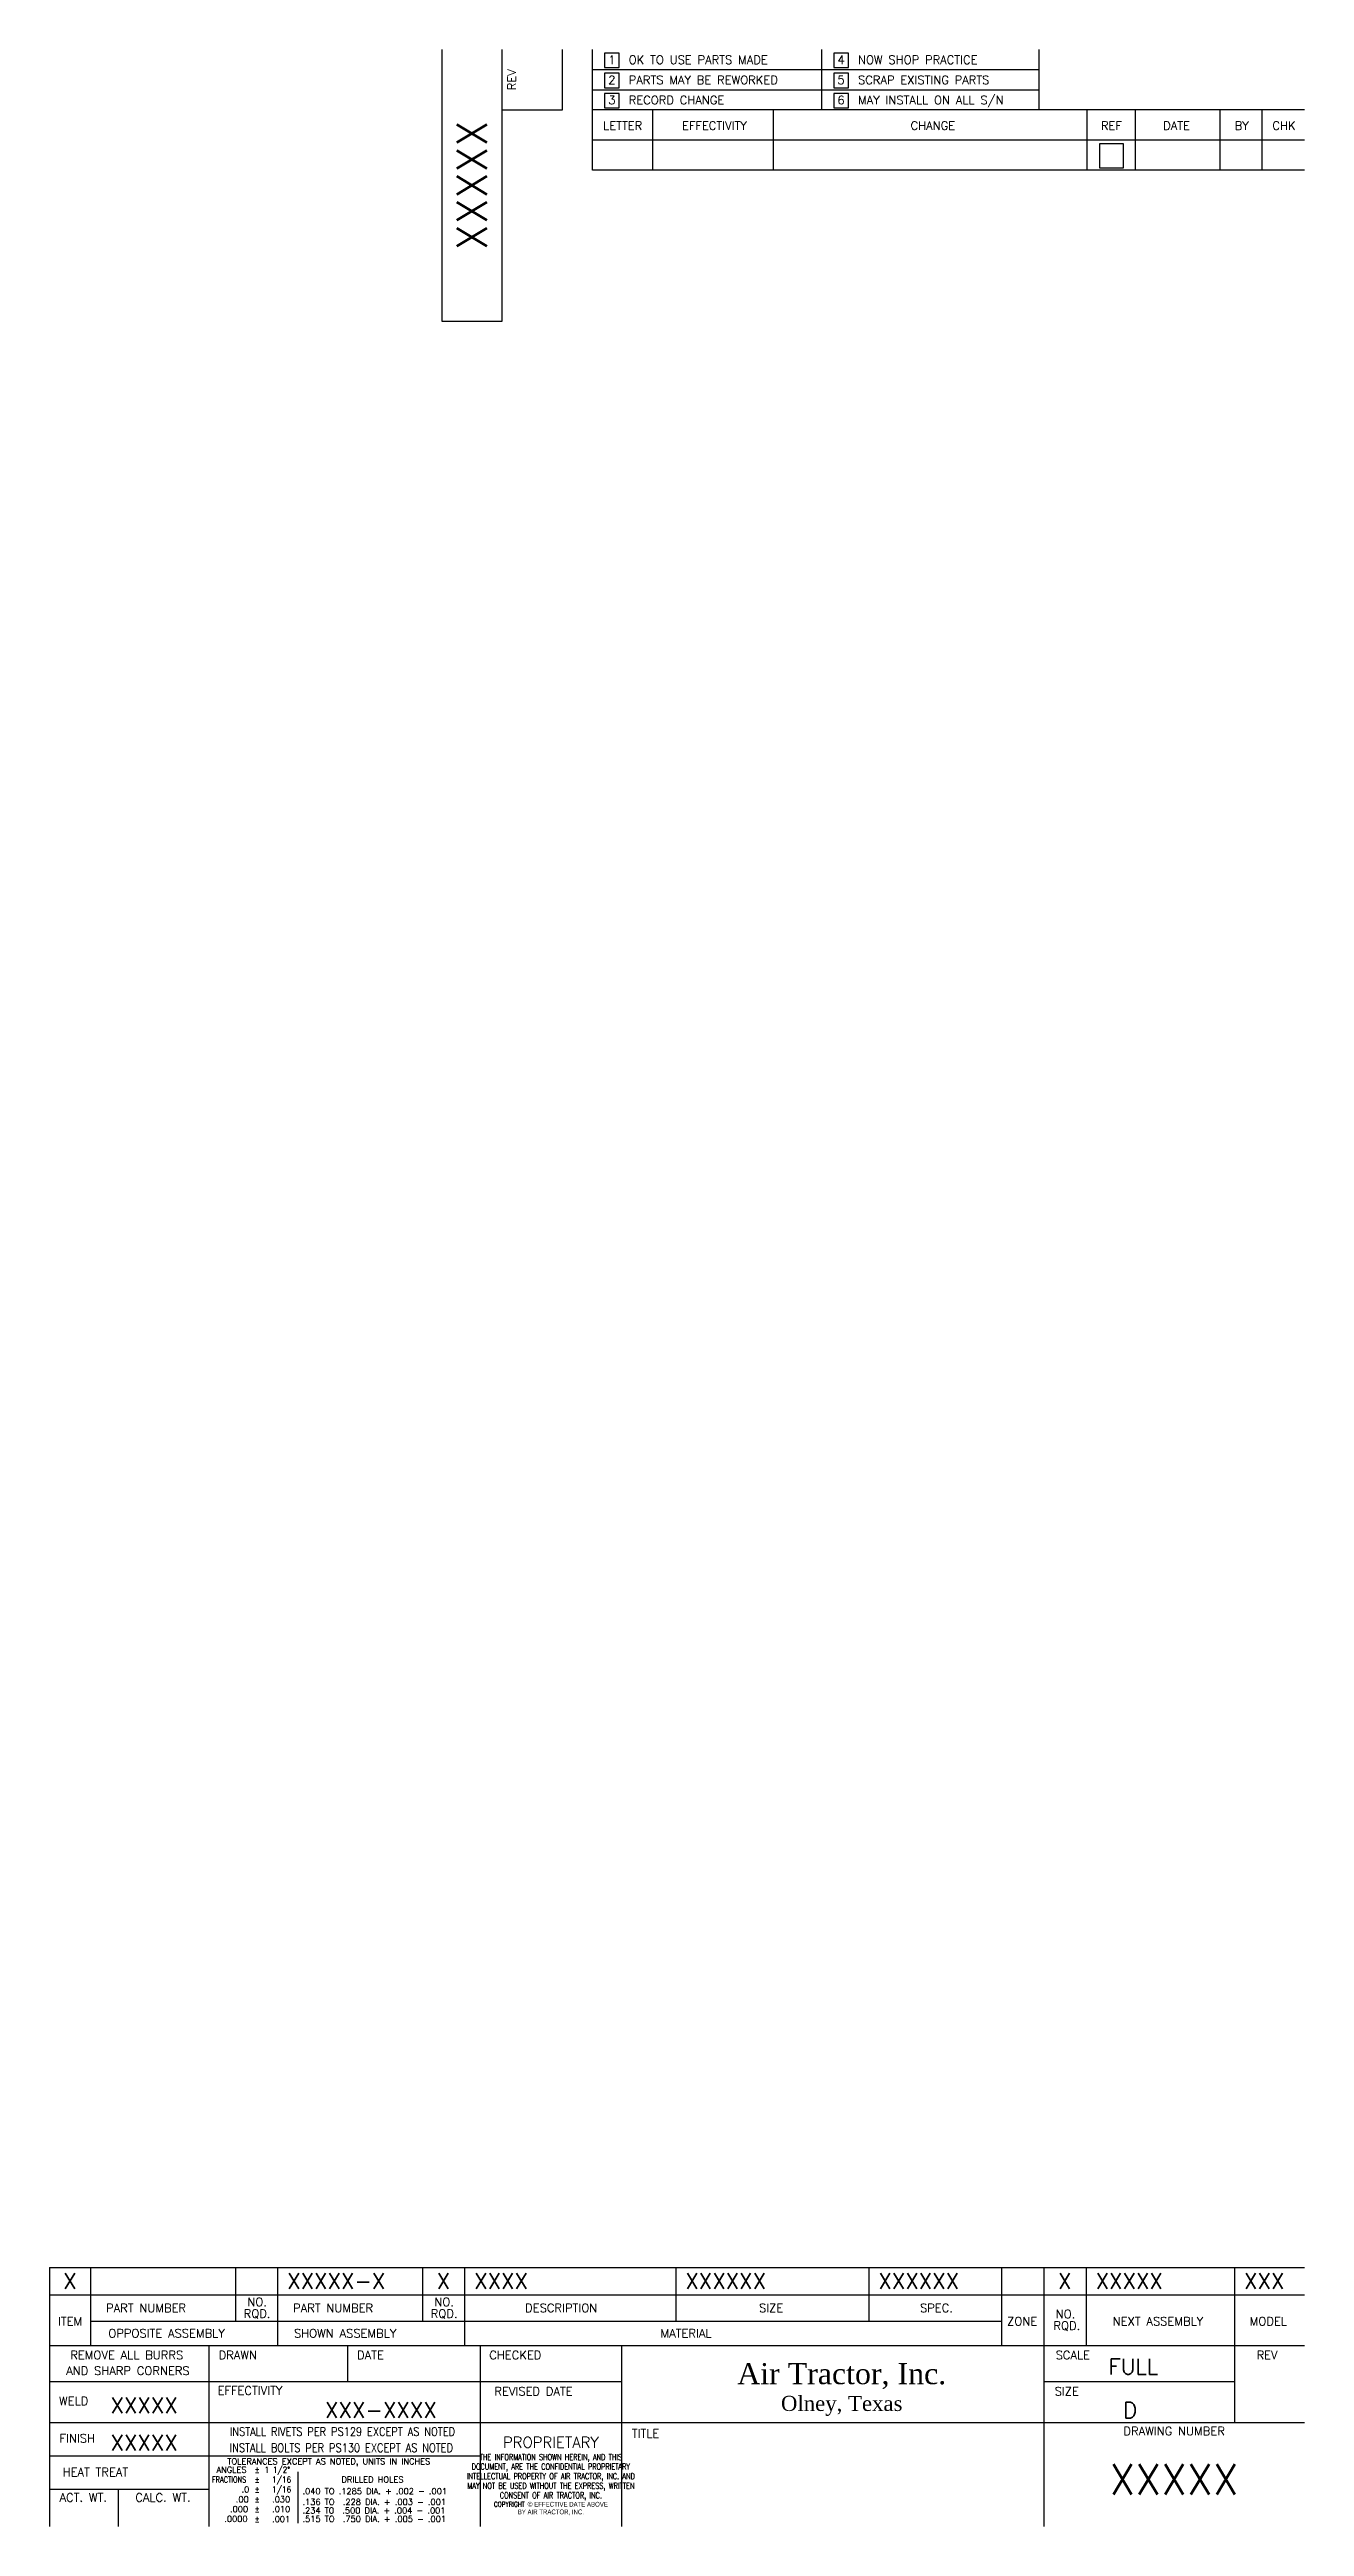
# Model space of a CAD drawing. Extents: x 0 to 81.7, y -2.9 to 20.5.
# Drawn here: x 21.6 to 32, y 0 to 20.52 of the extents above; entities that cross this region are included whole.
import ezdxf
from ezdxf.enums import TextEntityAlignment as Align

# ---------------------------------------------------------------- set-up
doc = ezdxf.new("R2010")
doc.units = 0
doc.header["$LTSCALE"] = 0.3
doc.header["$MEASUREMENT"] = 0
doc.layers.add('NOTES', color=2, linetype='CONTINUOUS')
doc.layers.add('TB', color=1, linetype='CONTINUOUS')
doc.styles.add('050', font='romans', dxfattribs={"height": 0.05})
doc.styles.add('070', font='ROMANS', dxfattribs={"height": 0.07})
doc.styles.add('130', font='ROMANS', dxfattribs={"height": 0.125})
doc.styles.add('250', font='ROMANS', dxfattribs={"height": 0.25})
doc.styles.add('AT', font='georgia.ttf', dxfattribs={"height": 0.175})
doc.styles.add('ROMANS', font='ROMANS.shx')

msp = doc.modelspace()

# ---------------------------------------------------------------- texts
at = {"layer": 'NOTES', "color": 11, "style": '250'}
msp.add_text('XXXXX', height=0.25, rotation=90, dxfattribs=at).set_placement((25.0995, 19.395), align=Align.MIDDLE)
at = {"layer": 'NOTES', "style": '130'}
for p in [(21.7695, 1.9675), (24.86449999999999, 1.9675), (30.01449999999999, 1.9675)]:
    msp.add_text('X', height=0.13, dxfattribs=at).set_placement(p, align=Align.CENTER)
for s, height, p in [('XXXXX-X', 0.13, (23.5695, 1.9675)), ('XXXX', 0.13, (25.1195, 1.9675)), ('XXXXXX', 0.13, (26.8695, 1.9675)), ('XXXXXX', 0.13, (28.4695, 1.9675)), ('XXXXX', 0.13, (30.2695, 1.9675)), ('XXX', 0.13, (31.4995, 1.9675)), ('FULL', 0.13, (30.37601045953485, 1.26)), ('XXXXX', 0.13, (22.10601045953485, 0.9375990860073756)), ('XXX-XXXX', 0.1300000000000001, (23.88406146748133, 0.9000000000000001)), ('D', 0.13, (30.49601045953485, 0.898405973035671)), ('XXXXX', 0.13, (22.10601045953485, 0.628405973035671))]:
    msp.add_text(s, height=height, dxfattribs=at).set_placement(p)
at = {"layer": 'NOTES', "color": 11, "style": '250'}
msp.add_text('XXXXX', height=0.25, dxfattribs=at).set_placement((30.9195, 0.3900000000000003), align=Align.MIDDLE)
at = {"layer": 'TB', "color": 6, "style": '070'}
msp.add_text('REV', height=0.07, rotation=90, dxfattribs=at).set_placement((25.4295, 20.27), align=Align.MIDDLE)
for s, p in [('1', (26.2295, 20.4)), ('OK TO USE PARTS MADE', (26.3995, 20.4)), ('4', (28.1295, 20.4)), ('NOW SHOP PRACTICE', (28.2995, 20.4)), ('2', (26.22949999999999, 20.23333333333334)), ('3', (26.22949999999999, 20.06666666666667)), ('PARTS MAY BE REWORKED', (26.3995, 20.23333333333334)), ('RECORD CHANGE', (26.3995, 20.06666666666667)), ('5', (28.1295, 20.23333333333334)), ('6', (28.1295, 20.06666666666667)), ('SCRAP EXISTING PARTS', (28.29949999999999, 20.23333333333334)), ('MAY INSTALL ON ALL S/N', (28.2995, 20.06666666666667))]:
    msp.add_text(s, height=0.07, dxfattribs=at).set_placement(p)
for s, p in [('LETTER', (26.3495, 19.89)), ('EFFECTIVITY', (27.1095, 19.89)), ('CHANGE', (28.9195, 19.89)), ('REF', (30.3995, 19.89)), ('DATE', (30.9395, 19.89)), ('BY', (31.47949999999999, 19.89)), ('CHK', (31.8295, 19.89)), ('NO.', (23.3195, 1.86)), ('NO.', (24.8695, 1.86)), ('ITEM', (21.7695, 1.7)), ('PART NUMBER', (22.3995, 1.81)), ('RQD.', (23.3195, 1.76)), ('PART NUMBER', (23.9495, 1.81)), ('RQD.', (24.8695, 1.76)), ('DESCRIPTION', (25.8395, 1.81)), ('SIZE', (27.5795, 1.81)), ('SPEC.', (28.9495, 1.81)), ('ZONE', (29.6595, 1.7)), ('RQD.', (30.0295, 1.66)), ('NO.', (30.01949999999999, 1.76)), ('NEXT ASSEMBLY ', (30.8095, 1.7)), ('MODEL', (31.6995, 1.7)), ('REMOVE ALL BURRS', (22.2395, 1.42)), ('OPPOSITE ASSEMBLY', (22.5695, 1.6)), ('DRAWN', (23.1595, 1.42)), ('SHOWN ASSEMBLY', (24.0495, 1.6)), ('DATE', (24.2595, 1.42)), ('CHECKED', (25.4595, 1.42)), ('MATERIAL', (26.8745, 1.6)), ('SCALE', (30.0795, 1.42)), ('REV', (31.6895, 1.42)), ('AND SHARP CORNERS', (22.2495, 1.29)), ('WELD', (21.7995, 1.04)), ('REVISED DATE', (25.61059538395243, 1.120000000000001)), ('SIZE', (30.0295, 1.12)), ('DRAWING NUMBER', (30.9195, 0.7899999999999998)), ('FINISH', (21.8295, 0.7300000000000003)), ('TITLE', (26.5395, 0.7699999999999999)), ('HEAT TREAT', (21.9795, 0.4500000000000001)), ('ACT. WT.', (21.8795, 0.2400000000000001)), ('CALC. WT.', (22.5395, 0.2400000000000001))]:
    msp.add_text(s, height=0.07, dxfattribs=at).set_placement(p, align=Align.MIDDLE)

# ---------------------------------------------------------------- blocks, each defined once
blk = doc.blocks.new('tbn')
at = {"layer": 'TB', "color": 6}
for p, q in [((-1.17, 0.8600000000000003), (-1.17, -5.551115123125783e-17)), ((-3.42, 0.5850000000000002), (-1.170000000000001, 0.585)), ((-2.682482977584447, 0.4516721322903689), (-2.682482977584447, 0.02627615780486509))]:
    blk.add_line(p, q, dxfattribs=at)
at = {"layer": 'NOTES', "insert": (-1.141649812904479, 0.4176535223190607), "char_height": 0.078125, "attachment_point": 4, "style": 'ROMANS'}
blk.add_mtext_dynamic_manual_height_columns('\\pxsm0.95,qc;{\\H1.152x;PROPRIETARY\\H0.86806x;\\W0.75;\\P\\H0.64x;\\C41;THE INFORMATION SHOWN HEREIN, AND THIS DOCUMENT, ARE THE CONFIDENTIAL PROPRIETARY INTELLECTUAL PROPERTY OF AIR TRACTOR, INC. AND MAY NOT BE USED WITHOUT THE EXPRESS, WRITTEN CONSENT OF AIR TRACTOR, INC.\\P\\H0.8x;COPYRIGHT \\fArial|b0|i0|c0|p34;\\W1;©\\fMS Shell Dlg|b0|i0|c0|p0;\\W0.75; EFFECTIVE DATE ABOVE\\PBY AIR TRACTOR, INC.}', width=1.113368195277743, gutter_width=0.78125, heights=[0], dxfattribs=at)
at = {"layer": 'TB', "color": 6, "style": '070'}
blk.add_text('EFFECTIVITY', height=0.07, dxfattribs=at).set_placement((-3.078281617626732, 1.126219551716565), align=Align.MIDDLE)
at = {"layer": 'TB', "color": 6, "style": '070', "width": 0.85}
for s, p in [('INSTALL RIVETS PER PS129 EXCEPT AS NOTED', (-2.312260286725375, 0.7859370351076438)), ('INSTALL BOLTS PER PS130 EXCEPT AS NOTED', (-2.321488429253505, 0.6516465777904374))]:
    blk.add_text(s, height=0.07, dxfattribs=at).set_placement(p, align=Align.MIDDLE)
at = {"layer": 'TB', "color": 6, "style": '050'}
for s, width, p in [('FRACTIONS', 0.8, (-3.394522873847613, 0.3631413565533322)), ('1 1/2%%D', 0.9, (-2.958556195989682, 0.4446413565533322)), ('1/16', 0.9, (-2.895647403757924, 0.3631413565533322)), ('1/16', 0.9, (-2.895647403757924, 0.2816413565533322))]:
    blk.add_text(s, height=0.05, dxfattribs=dict(at, width=width)).set_placement(p)
for s, p in [('ANGLES', (-3.356915024929399, 0.4449984994104749)), ('%%P', (-3.042799905624857, 0.4449984994104749)), ('.00', (-3.196452513764221, 0.2001413565533322)), ('.0', (-3.148611865358861, 0.2816413565533322)), ('%%P', (-3.042799905624857, 0.3631413565533322)), ('%%P', (-3.042799905624857, 0.2816413565533322)), ('%%P', (-3.042799905624857, 0.2001413565533322)), ('.030', (-2.895647403757924, 0.2001413565533322)), ('.040 TO .1285 DIA. + .002 - .001', (-2.64356661118293, 0.2669984994104751)), ('.136 TO  .228 DIA. + .003 - .001', (-2.64356661118293, 0.1779984994104753)), ('.0000', (-3.291530019053387, 0.03753165491933408)), ('.000', (-3.244215016168388, 0.1186413565533322)), ('%%P', (-3.042799905624857, 0.1186413565533322)), ('%%P', (-3.042799905624857, 0.03618897560095125)), ('.010', (-2.895647403757924, 0.1186413565533322)), ('.001', (-2.895647403757924, 0.03618897560095125)), ('.234 T0  .500 DIA. + .004 - .001', (-2.64356661118293, 0.1070937375057131)), ('.515 TO  .750 DIA. + .005 - .001', (-2.64356661118293, 0.03714135655333217))]:
    blk.add_text(s, height=0.05, dxfattribs=at).set_placement(p)
for s, p in [('TOLERANCES EXCEPT AS NOTED, UNITS IN INCHES', (-2.425709989753293, 0.5140378223563606)), ('DRILLED HOLES', (-2.06356661118293, 0.3636232617181005))]:
    blk.add_text(s, height=0.05, dxfattribs=at).set_placement(p, align=Align.CENTER)
blk = doc.blocks.new('ATB')
at = {"layer": 'TB', "color": 2, "width": 3.350000000000001, "attachment_point": 2, "style": 'AT'}
for s, insert, char_height in [('Air Tractor, Inc.', (-1.675000000000001, 0.4936526189982415), 0.175), ('Olney, Texas', (-1.675000000000001, 0.22190730021839), 0.125)]:
    blk.add_mtext(s, dxfattribs=dict(at, insert=insert, char_height=char_height))

# ---------------------------------------------------------------- linework, layer by layer
at = {"layer": 'TB', "color": 9}
for p, q in [((24.8495, 20.52), (24.8495, 18.27)), ((25.3495, 18.27), (25.3495, 20.52)), ((25.8495, 20.02), (25.8495, 20.52)), ((26.0995, 19.52), (26.0995, 20.52)), ((29.79949999999999, 20.02), (29.79949999999999, 20.52)), ((25.3495, 20.02), (25.8495, 20.02)), ((31.9995, 20.02), (26.0995, 20.02)), ((24.8495, 18.27), (25.3495, 18.27)), ((21.5995, 2.145), (21.5995, -2.009299339045529e-17)), ((29.83949999999999, 2.145), (29.83949999999999, -8.328973151902545e-35)), ((21.5995, 1.5), (31.9995, 1.5)), ((22.9195, 1.5), (22.9195, -8.328973151902545e-35)), ((26.33949999999999, 1.5), (26.33949999999999, -8.328973151902545e-35)), ((21.5995, 0.86), (31.9995, 0.86))]:
    msp.add_line(p, q, dxfattribs=at)
at = {"layer": 'TB', "color": 6}
for p, q in [((27.9995, 20.02), (27.9995, 20.52)), ((26.0995, 20.35333333333334), (29.79949999999999, 20.35333333333334)), ((26.0995, 20.18666666666667), (29.79949999999999, 20.18666666666667)), ((26.5995, 19.52), (26.5995, 20.02)), ((27.5995, 19.52), (27.5995, 20.02)), ((30.1995, 19.52), (30.1995, 20.02)), ((30.5995, 19.52), (30.5995, 20.02)), ((31.29949999999999, 19.52), (31.29949999999999, 20.02)), ((31.6495, 19.52), (31.6495, 20.02)), ((31.9995, 19.77), (26.0995, 19.77)), ((31.9995, 19.52), (26.0995, 19.52)), ((21.5995, 2.145), (31.9995, 2.145)), ((21.9395, 2.145), (21.9395, 1.5)), ((23.1395, 2.145), (23.1395, 1.7)), ((23.4895, 2.145), (23.4895, 1.5)), ((24.6895, 2.145), (24.6895, 1.7)), ((25.0395, 2.145), (25.0395, 1.5)), ((26.7895, 2.145), (26.7895, 1.7)), ((28.3895, 2.145), (28.3895, 1.7)), ((29.4895, 2.145), (29.4895, 1.5)), ((30.1895, 2.145), (30.1895, 1.5)), ((31.4195, 2.145), (31.4195, 0.86)), ((21.5995, 1.92), (31.9995, 1.92)), ((21.9395, 1.7), (29.4895, 1.7)), ((24.06949999999999, 1.500000000000001), (24.06949999999999, 1.2)), ((25.1695, 1.500000000000002), (25.1695, 1.2)), ((21.5995, 1.2), (26.33949999999999, 1.2)), ((25.1695, 1.2), (25.1695, 0.8599999999999999)), ((29.83949999999999, 1.2), (31.4195, 1.2)), ((21.5995, 0.5850000000000001), (22.9195, 0.5850000000000001)), ((21.5995, 0.3100000000000001), (22.9195, 0.3100000000000001)), ((22.1695, 0.3100000000000001), (22.1695, -8.328973151902545e-35))]:
    msp.add_line(p, q, dxfattribs=at)
for points in [[(26.3195, 20.49), (26.1995, 20.49), (26.1995, 20.37), (26.3195, 20.37)], [(26.3195, 20.32333333333333), (26.1995, 20.32333333333333), (26.1995, 20.20333333333334), (26.3195, 20.20333333333334)], [(28.2195, 20.49), (28.0995, 20.49), (28.0995, 20.37), (28.2195, 20.37)], [(28.2195, 20.32333333333333), (28.0995, 20.32333333333333), (28.0995, 20.20333333333334), (28.2195, 20.20333333333334)], [(26.3195, 20.15666666666666), (26.1995, 20.15666666666666), (26.1995, 20.03666666666667), (26.3195, 20.03666666666667)], [(28.2195, 20.15666666666666), (28.09950000000001, 20.15666666666666), (28.09950000000001, 20.03666666666667), (28.2195, 20.03666666666667)], [(30.4995, 19.74), (30.2995, 19.74), (30.2995, 19.54), (30.4995, 19.54)]]:
    msp.add_lwpolyline(points, close=True, dxfattribs=at)

# ---------------------------------------------------------------- block references
at = {"layer": 'NOTES'}
msp.add_blockref('tbn', (26.33949999999999, -8.328973151902545e-35), dxfattribs=at)
at = {"layer": 'TB'}
msp.add_blockref('ATB', (29.83949999999999, 0.86), dxfattribs=at)

msp.set_redraw_order([(e.dxf.handle, doc.entitydb.next_handle()) for e in msp.query("TEXT MTEXT ATTDEF DIMENSION ARC_DIMENSION")])  # texts and dimensions are drawn at this point

doc.saveas('drawing.dxf')
